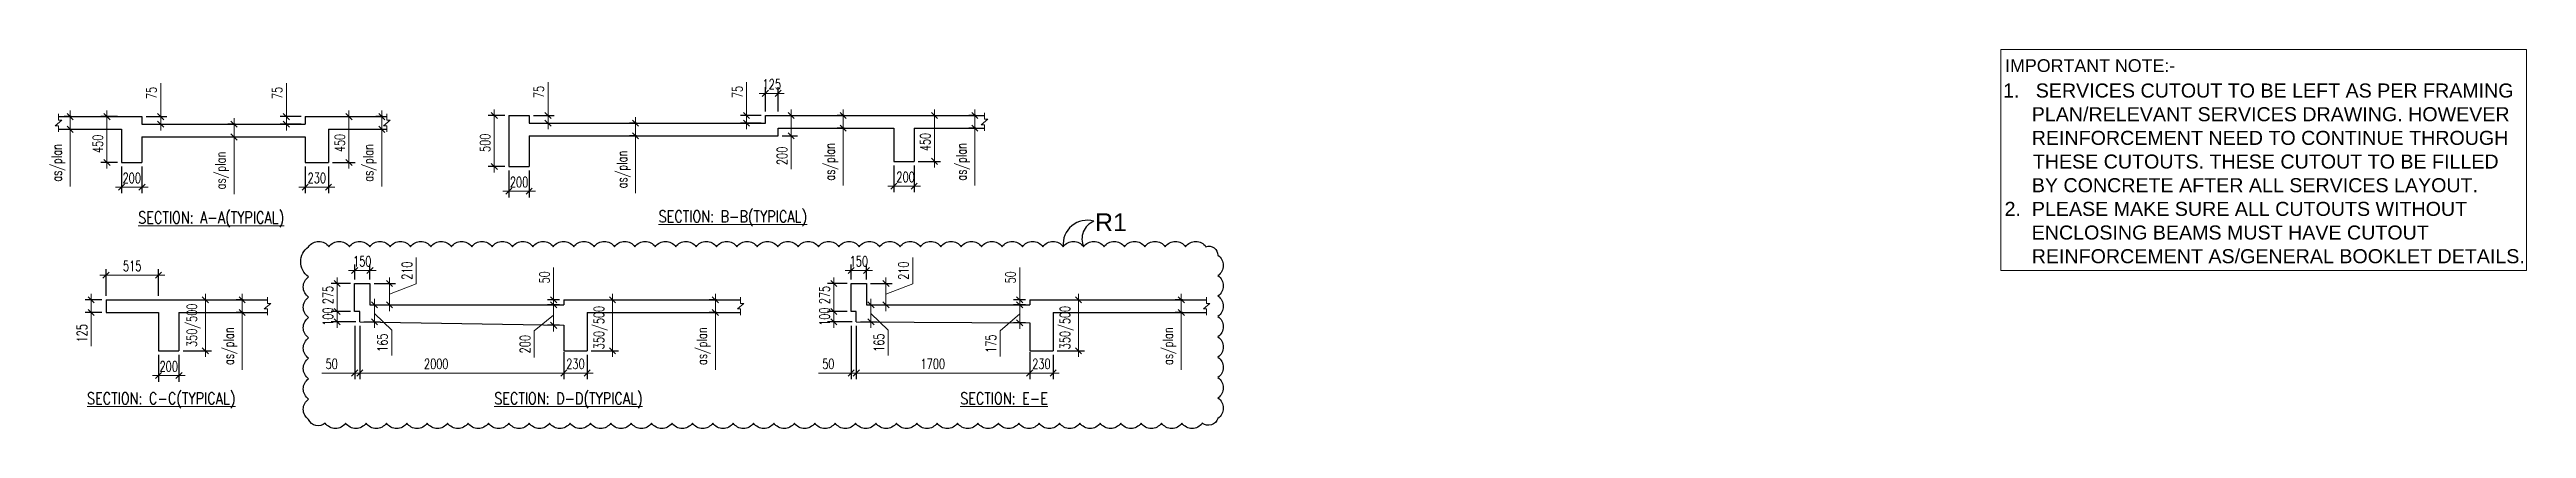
# Model space of a CAD drawing. Header units: millimetres. Extents: x 1255966 to 1543449, y 318653 to 465396.
# Drawn here: x 1397830 to 1422118, y 318653 to 322370 of the extents above; entities that cross this region are included whole.
import ezdxf

# ---------------------------------------------------------------- set-up
doc = ezdxf.new("R2010")
doc.units = ezdxf.units.MM
doc.header["$LTSCALE"] = 500
doc.header["$MEASUREMENT"] = 0
doc.header["$PDMODE"] = 34
doc.layers.get('Defpoints').update_dxf_attribs({"lineweight": 0})
for name, color, linetype, lineweight in [('BEAM ELE', 2, 'Continuous', 15), ('BEAM N0.', 6, 'Continuous', 18), ('dim-M', 1, 'Continuous', 15), ('TEXT', 7, 'Continuous', 13), ('TEXT2', 3, 'Continuous', 15)]:
    doc.layers.add(name, color=color, linetype=linetype, lineweight=lineweight)
for name, color, linetype in [('CLOUD', 95, 'Continuous'), ('sec', 31, 'Continuous'), ('WINDOW', 5, 'Continuous')]:
    doc.layers.add(name, color=color, linetype=linetype)
doc.styles.add('2MM', font='romans.shx', dxfattribs={"width": 0.7})
doc.styles.add('3mm', font='arial.ttf')
doc.styles.add('ARIAL', font='arial.ttf')
doc.styles.add('BHTESHT$0$HSCC2', font='romanc.shx')
doc.dimstyles.new('RAJESH', dxfattribs={"dimtxt": 200, "dimasz": 180, "dimexe": 100, "dimexo": 250, "dimgap": 50, "dimtad": 2, "dimdec": 0, "dimzin": 1, "dimdsep": 46, "dimtxsty": '2MM', "dimblk": 'OBLIQUE', "dimcen": 0, "dimdle": 100, "dimclrd": 1, "dimclre": 1, "dimclrt": 3, "dimadec": 0, "dimazin": 0, "dimtfac": 1, "dimtdec": 0, "dimtix": 1, "dimtmove": 2, "dimatfit": 3, "dimfxl": 1, "dimtolj": 1, "dimlwd": -1, "dimarcsym": 0})

msp = doc.modelspace()

# ---------------------------------------------------------------- texts
at = {"layer": 'CLOUD', "color": 1, "linetype": 'Continuous', "style": '3mm'}
msp.add_text('R1', height=175, dxfattribs=at).set_placement((1408081.7, 320588.8, 0))
at = {"layer": 'TEXT', "color": 3, "style": '3mm'}
for s, p in [('1.   SERVICES CUTOUT TO BE LEFT AS PER FRAMING', (1416985.5, 321899.1, 7.1)), ('PLAN/RELEVANT SERVICES DRAWING. HOWEVER', (1417267.3, 321666.9, 7.1)), ('THESE CUTOUTS. THESE CUTOUT TO BE FILLED', (1417277.6, 321202.6, 7.1)), ('REINFORCEMENT NEED TO CONTINUE THROUGH', (1417267, 321434.7, 7.1)), ('BY CONCRETE AFTER ALL SERVICES LAYOUT.', (1417268, 320970.4, 7.1)), ('2.  PLEASE MAKE SURE ALL CUTOUTS WITHOUT', (1417000.8, 320738.3, 7.1)), ('ENCLOSING BEAMS MUST HAVE CUTOUT', (1417266.9, 320506.1, 7.1)), ('REINFORCEMENT AS/GENERAL BOOKLET DETAILS.', (1417267, 320274, 7.1))]:
    msp.add_text(s, height=137.827, dxfattribs=at).set_placement(p)
at = {"layer": 'TEXT2', "style": 'BHTESHT$0$HSCC2', "width": 0.8}
for s, p in [('%%USECTION: A-A(TYPICAL)', (1398699.6, 320665.1, -2007576.1)), ('%%USECTION: B-B(TYPICAL)', (1403802.8, 320675.4, -2007576.1)), ('%%USECTION: C-C(TYPICAL)', (1398197.6, 318890.7, -2007576.1)), ('%%USECTION: D-D(TYPICAL)', (1402190, 318890.7, -2007576.1)), ('%%USECTION: E-E', (1406759.4, 318890.7, -2007576.1))]:
    msp.add_text(s, height=115, dxfattribs=at).set_placement(p)
at = {"layer": 'WINDOW', "color": 4, "lineweight": 0, "style": 'ARIAL'}
msp.add_text('IMPORTANT NOTE:-', height=124.963, dxfattribs=at).set_placement((1417006.5, 322150, 7.1))

# ---------------------------------------------------------------- blocks, each defined once
blk = doc.blocks.new('_Oblique')
at = {"color": 0, "linetype": 'ByBlock', "lineweight": -2}
blk.add_line((-0.5, -0.5), (0.5, 0.5), dxfattribs=at)
blk = doc.blocks.new('*D318')
at = {"layer": 'Defpoints', "color": 0, "ltscale": 100, "transparency": 16777216}
for p in [(1398393, 321712), (1398536, 321712), (1398536, 321262)]:
    blk.add_point(p, dxfattribs=at)
at = {"layer": 'dim-M', "color": 1, "lineweight": -2, "ltscale": 100, "transparency": 16777216}
for p, q in [((1398496, 321712), (1398333, 321712)), ((1398496, 321262), (1398333, 321262))]:
    blk.add_line(p, q, dxfattribs=at)
at = {"layer": 'dim-M', "color": 1, "ltscale": 100, "transparency": 16777216}
blk.add_line((1398393, 321202), (1398393, 321772), dxfattribs=at)
at = {"layer": 'dim-M', "color": 1, "ltscale": 100, "transparency": 16777216, "xscale": 60, "yscale": 60, "zscale": 60}
for p, rotation in [((1398393, 321712), 90), ((1398393, 321262), 270)]:
    blk.add_blockref('_Oblique', p, dxfattribs=dict(at, rotation=rotation))
at = {"layer": 'dim-M', "color": 3, "ltscale": 100, "transparency": 16777216, "insert": (1398303, 321445), "char_height": 100, "attachment_point": 5, "rotation": 90, "style": '2MM'}
blk.add_mtext('\\A1;450', dxfattribs=at)
blk = doc.blocks.new('*D319')
at = {"layer": 'Defpoints', "color": 0, "ltscale": 100, "transparency": 16777216}
for p in [(1398536, 321262), (1398736, 321262), (1398536, 321020)]:
    blk.add_point(p, dxfattribs=at)
at = {"layer": 'dim-M', "color": 1, "lineweight": -2, "ltscale": 100, "transparency": 16777216}
for p, q in [((1398536, 321222), (1398536, 320960)), ((1398736, 321222), (1398736, 320960))]:
    blk.add_line(p, q, dxfattribs=at)
at = {"layer": 'dim-M', "color": 1, "ltscale": 100, "transparency": 16777216}
blk.add_line((1398796, 321020), (1398476, 321020), dxfattribs=at)
at = {"layer": 'dim-M', "color": 1, "ltscale": 100, "transparency": 16777216, "xscale": 60, "yscale": 60, "zscale": 60, "rotation": 180}
blk.add_blockref('_Oblique', (1398536, 321020), dxfattribs=at)
at = {"layer": 'dim-M', "color": 1, "ltscale": 100, "transparency": 16777216, "xscale": 60, "yscale": 60, "zscale": 60}
blk.add_blockref('_Oblique', (1398736, 321020), dxfattribs=at)
at = {"layer": 'dim-M', "color": 3, "ltscale": 100, "transparency": 16777216, "insert": (1398636, 321110), "char_height": 100, "attachment_point": 5, "style": '2MM'}
blk.add_mtext('\\A1;200', dxfattribs=at)
blk = doc.blocks.new('*D320')
at = {"layer": 'Defpoints', "color": 0, "ltscale": 100, "transparency": 16777216}
for p in [(1400566, 321712), (1400766, 321712), (1400566, 321262)]:
    blk.add_point(p, dxfattribs=at)
at = {"layer": 'dim-M', "color": 1, "lineweight": -2, "ltscale": 100, "transparency": 16777216}
for p, q in [((1400606, 321712), (1400826, 321712)), ((1400606, 321262), (1400826, 321262))]:
    blk.add_line(p, q, dxfattribs=at)
at = {"layer": 'dim-M', "color": 1, "ltscale": 100, "transparency": 16777216}
blk.add_line((1400766, 321202), (1400766, 321772), dxfattribs=at)
at = {"layer": 'dim-M', "color": 1, "ltscale": 100, "transparency": 16777216, "xscale": 60, "yscale": 60, "zscale": 60}
for p, rotation in [((1400766, 321712), 90), ((1400766, 321262), 270)]:
    blk.add_blockref('_Oblique', p, dxfattribs=dict(at, rotation=rotation))
at = {"layer": 'dim-M', "color": 3, "ltscale": 100, "transparency": 16777216, "insert": (1400676, 321453), "char_height": 100, "attachment_point": 5, "rotation": 90, "style": '2MM'}
blk.add_mtext('\\A1;450', dxfattribs=at)
blk = doc.blocks.new('*D321')
at = {"layer": 'Defpoints', "color": 0, "ltscale": 100, "transparency": 16777216}
for p in [(1400336, 321262), (1400566, 321262), (1400566, 321020)]:
    blk.add_point(p, dxfattribs=at)
at = {"layer": 'dim-M', "color": 1, "lineweight": -2, "ltscale": 100, "transparency": 16777216}
for p, q in [((1400336, 321222), (1400336, 320960)), ((1400566, 321222), (1400566, 320960))]:
    blk.add_line(p, q, dxfattribs=at)
at = {"layer": 'dim-M', "color": 1, "ltscale": 100, "transparency": 16777216}
blk.add_line((1400276, 321020), (1400626, 321020), dxfattribs=at)
at = {"layer": 'dim-M', "color": 1, "ltscale": 100, "transparency": 16777216, "xscale": 60, "yscale": 60, "zscale": 60, "rotation": 180}
blk.add_blockref('_Oblique', (1400336, 321020), dxfattribs=at)
at = {"layer": 'dim-M', "color": 1, "ltscale": 100, "transparency": 16777216, "xscale": 60, "yscale": 60, "zscale": 60}
blk.add_blockref('_Oblique', (1400566, 321020), dxfattribs=at)
at = {"layer": 'dim-M', "color": 3, "ltscale": 100, "transparency": 16777216, "insert": (1400451, 321110), "char_height": 100, "attachment_point": 5, "style": '2MM'}
blk.add_mtext('\\A1;230', dxfattribs=at)
blk = doc.blocks.new('*D322')
at = {"layer": 'Defpoints', "color": 0, "ltscale": 100, "transparency": 16777216}
for p in [(1399689, 321637), (1399639, 321512), (1399689, 321512)]:
    blk.add_point(p, dxfattribs=at)
at = {"layer": 'dim-M', "color": 1, "lineweight": -2, "ltscale": 100, "transparency": 16777216}
for p, q in [((1399649, 321637), (1399579, 321637)), ((1399649, 321512), (1399579, 321512))]:
    blk.add_line(p, q, dxfattribs=at)
at = {"layer": 'dim-M', "color": 1, "ltscale": 100, "transparency": 16777216}
for p, q in [((1399639, 321697), (1399639, 321452)), ((1399639, 320950), (1399639, 321512))]:
    blk.add_line(p, q, dxfattribs=at)
at = {"layer": 'dim-M', "color": 1, "ltscale": 100, "transparency": 16777216, "xscale": 60, "yscale": 60, "zscale": 60}
for p, rotation in [((1399639, 321637), 90), ((1399639, 321512), 270)]:
    blk.add_blockref('_Oblique', p, dxfattribs=dict(at, rotation=rotation))
at = {"layer": 'dim-M', "color": 3, "ltscale": 100, "transparency": 16777216, "insert": (1399522, 321183), "char_height": 100, "attachment_point": 5, "rotation": 90, "style": '2MM'}
blk.add_mtext('\\A1;as/plan', dxfattribs=at)
blk = doc.blocks.new('*D323')
at = {"layer": 'Defpoints', "color": 0, "ltscale": 100, "transparency": 16777216}
for p in [(1398032, 321587), (1398083, 321712), (1398083, 321587)]:
    blk.add_point(p, dxfattribs=at)
at = {"layer": 'dim-M', "color": 1, "lineweight": -2, "ltscale": 100, "transparency": 16777216}
for p, q in [((1398043, 321712), (1397972, 321712)), ((1398043, 321587), (1397972, 321587))]:
    blk.add_line(p, q, dxfattribs=at)
at = {"layer": 'dim-M', "color": 1, "ltscale": 100, "transparency": 16777216}
for p, q in [((1398032, 321772), (1398032, 321527)), ((1398032, 321025), (1398032, 321587))]:
    blk.add_line(p, q, dxfattribs=at)
at = {"layer": 'dim-M', "color": 1, "ltscale": 100, "transparency": 16777216, "xscale": 60, "yscale": 60, "zscale": 60}
for p, rotation in [((1398032, 321712), 90), ((1398032, 321587), 270)]:
    blk.add_blockref('_Oblique', p, dxfattribs=dict(at, rotation=rotation))
at = {"layer": 'dim-M', "color": 3, "ltscale": 100, "transparency": 16777216, "insert": (1397916, 321258), "char_height": 100, "attachment_point": 5, "rotation": 90, "style": '2MM'}
blk.add_mtext('\\A1;as/plan', dxfattribs=at)
blk = doc.blocks.new('*D324')
at = {"layer": 'Defpoints', "color": 0, "ltscale": 100, "transparency": 16777216}
for p in [(1401088, 321587), (1401138, 321712), (1401138, 321587)]:
    blk.add_point(p, dxfattribs=at)
at = {"layer": 'dim-M', "color": 1, "lineweight": -2, "ltscale": 100, "transparency": 16777216}
for p, q in [((1401098, 321712), (1401028, 321712)), ((1401098, 321587), (1401028, 321587))]:
    blk.add_line(p, q, dxfattribs=at)
at = {"layer": 'dim-M', "color": 1, "ltscale": 100, "transparency": 16777216}
for p, q in [((1401088, 321772), (1401088, 321527)), ((1401088, 321025), (1401088, 321587))]:
    blk.add_line(p, q, dxfattribs=at)
at = {"layer": 'dim-M', "color": 1, "ltscale": 100, "transparency": 16777216, "xscale": 60, "yscale": 60, "zscale": 60}
for p, rotation in [((1401088, 321712), 90), ((1401088, 321587), 270)]:
    blk.add_blockref('_Oblique', p, dxfattribs=dict(at, rotation=rotation))
at = {"layer": 'dim-M', "color": 3, "ltscale": 100, "transparency": 16777216, "insert": (1400971, 321258), "char_height": 100, "attachment_point": 5, "rotation": 90, "style": '2MM'}
blk.add_mtext('\\A1;as/plan', dxfattribs=at)
blk = doc.blocks.new('*D327')
at = {"layer": 'Defpoints', "color": 0, "ltscale": 100, "transparency": 16777216}
for p in [(1402191, 321723), (1402334, 321723), (1402334, 321223)]:
    blk.add_point(p, dxfattribs=at)
at = {"layer": 'dim-M', "color": 1, "lineweight": -2, "ltscale": 100, "transparency": 16777216}
for p, q in [((1402294, 321723), (1402131, 321723)), ((1402294, 321223), (1402131, 321223))]:
    blk.add_line(p, q, dxfattribs=at)
at = {"layer": 'dim-M', "color": 1, "ltscale": 100, "transparency": 16777216}
blk.add_line((1402191, 321163), (1402191, 321783), dxfattribs=at)
at = {"layer": 'dim-M', "color": 1, "ltscale": 100, "transparency": 16777216, "xscale": 60, "yscale": 60, "zscale": 60}
for p, rotation in [((1402191, 321723), 90), ((1402191, 321223), 270)]:
    blk.add_blockref('_Oblique', p, dxfattribs=dict(at, rotation=rotation))
at = {"layer": 'dim-M', "color": 3, "ltscale": 100, "transparency": 16777216, "insert": (1402101, 321455), "char_height": 100, "attachment_point": 5, "rotation": 90, "style": '2MM'}
blk.add_mtext('\\A1;500', dxfattribs=at)
blk = doc.blocks.new('*D325')
at = {"layer": 'Defpoints', "color": 0, "ltscale": 100, "transparency": 16777216}
for p in [(1402334, 321223), (1402534, 321223), (1402334, 320980)]:
    blk.add_point(p, dxfattribs=at)
at = {"layer": 'dim-M', "color": 1, "lineweight": -2, "ltscale": 100, "transparency": 16777216}
for p, q in [((1402334, 321183), (1402334, 320920)), ((1402534, 321183), (1402534, 320920))]:
    blk.add_line(p, q, dxfattribs=at)
at = {"layer": 'dim-M', "color": 1, "ltscale": 100, "transparency": 16777216}
blk.add_line((1402594, 320980), (1402274, 320980), dxfattribs=at)
at = {"layer": 'dim-M', "color": 1, "ltscale": 100, "transparency": 16777216, "xscale": 60, "yscale": 60, "zscale": 60, "rotation": 180}
blk.add_blockref('_Oblique', (1402334, 320980), dxfattribs=at)
at = {"layer": 'dim-M', "color": 1, "ltscale": 100, "transparency": 16777216, "xscale": 60, "yscale": 60, "zscale": 60}
blk.add_blockref('_Oblique', (1402534, 320980), dxfattribs=at)
at = {"layer": 'dim-M', "color": 3, "ltscale": 100, "transparency": 16777216, "insert": (1402434, 321070), "char_height": 100, "attachment_point": 5, "style": '2MM'}
blk.add_mtext('\\A1;200', dxfattribs=at)
blk = doc.blocks.new('*D328')
at = {"layer": 'Defpoints', "color": 0, "ltscale": 100, "transparency": 16777216}
for p in [(1406309, 321723), (1406508, 321723), (1406309, 321273)]:
    blk.add_point(p, dxfattribs=at)
at = {"layer": 'dim-M', "color": 1, "lineweight": -2, "ltscale": 100, "transparency": 16777216}
for p, q in [((1406349, 321723), (1406568, 321723)), ((1406349, 321273), (1406568, 321273))]:
    blk.add_line(p, q, dxfattribs=at)
at = {"layer": 'dim-M', "color": 1, "ltscale": 100, "transparency": 16777216}
blk.add_line((1406508, 321213), (1406508, 321783), dxfattribs=at)
at = {"layer": 'dim-M', "color": 1, "ltscale": 100, "transparency": 16777216, "xscale": 60, "yscale": 60, "zscale": 60}
for p, rotation in [((1406508, 321723), 90), ((1406508, 321273), 270)]:
    blk.add_blockref('_Oblique', p, dxfattribs=dict(at, rotation=rotation))
at = {"layer": 'dim-M', "color": 3, "ltscale": 100, "transparency": 16777216, "insert": (1406418, 321463), "char_height": 100, "attachment_point": 5, "rotation": 90, "style": '2MM'}
blk.add_mtext('\\A1;450', dxfattribs=at)
blk = doc.blocks.new('*D329')
at = {"layer": 'Defpoints', "color": 0, "ltscale": 100, "transparency": 16777216}
for p in [(1406109, 321273), (1406309, 321273), (1406309, 321030)]:
    blk.add_point(p, dxfattribs=at)
at = {"layer": 'dim-M', "color": 1, "lineweight": -2, "ltscale": 100, "transparency": 16777216}
for p, q in [((1406109, 321233), (1406109, 320970)), ((1406309, 321233), (1406309, 320970))]:
    blk.add_line(p, q, dxfattribs=at)
at = {"layer": 'dim-M', "color": 1, "ltscale": 100, "transparency": 16777216}
blk.add_line((1406049, 321030), (1406369, 321030), dxfattribs=at)
at = {"layer": 'dim-M', "color": 1, "ltscale": 100, "transparency": 16777216, "xscale": 60, "yscale": 60, "zscale": 60, "rotation": 180}
blk.add_blockref('_Oblique', (1406109, 321030), dxfattribs=at)
at = {"layer": 'dim-M', "color": 1, "ltscale": 100, "transparency": 16777216, "xscale": 60, "yscale": 60, "zscale": 60}
blk.add_blockref('_Oblique', (1406309, 321030), dxfattribs=at)
at = {"layer": 'dim-M', "color": 3, "ltscale": 100, "transparency": 16777216, "insert": (1406224, 321120), "char_height": 100, "attachment_point": 5, "style": '2MM'}
blk.add_mtext('\\A1;200', dxfattribs=at)
blk = doc.blocks.new('*D330')
at = {"layer": 'Defpoints', "color": 0, "ltscale": 100, "transparency": 16777216}
for p in [(1403627, 321648), (1403576, 321523), (1403627, 321523)]:
    blk.add_point(p, dxfattribs=at)
at = {"layer": 'dim-M', "color": 1, "lineweight": -2, "ltscale": 100, "transparency": 16777216}
for p, q in [((1403587, 321648), (1403516, 321648)), ((1403587, 321523), (1403516, 321523))]:
    blk.add_line(p, q, dxfattribs=at)
at = {"layer": 'dim-M', "color": 1, "ltscale": 100, "transparency": 16777216}
for p, q in [((1403576, 321708), (1403576, 321463)), ((1403576, 320960), (1403576, 321523))]:
    blk.add_line(p, q, dxfattribs=at)
at = {"layer": 'dim-M', "color": 1, "ltscale": 100, "transparency": 16777216, "xscale": 60, "yscale": 60, "zscale": 60}
for p, rotation in [((1403576, 321648), 90), ((1403576, 321523), 270)]:
    blk.add_blockref('_Oblique', p, dxfattribs=dict(at, rotation=rotation))
at = {"layer": 'dim-M', "color": 3, "ltscale": 100, "transparency": 16777216, "insert": (1403460, 321193), "char_height": 100, "attachment_point": 5, "rotation": 90, "style": '2MM'}
blk.add_mtext('\\A1;as/plan', dxfattribs=at)
blk = doc.blocks.new('*D326')
at = {"layer": 'Defpoints', "color": 0, "ltscale": 100, "transparency": 16777216}
for p in [(1406903, 321598), (1406954, 321723), (1406954, 321598)]:
    blk.add_point(p, dxfattribs=at)
at = {"layer": 'dim-M', "color": 1, "lineweight": -2, "ltscale": 100, "transparency": 16777216}
for p, q in [((1406914, 321723), (1406843, 321723)), ((1406914, 321598), (1406843, 321598))]:
    blk.add_line(p, q, dxfattribs=at)
at = {"layer": 'dim-M', "color": 1, "ltscale": 100, "transparency": 16777216}
for p, q in [((1406903, 321783), (1406903, 321538)), ((1406903, 321035), (1406903, 321598))]:
    blk.add_line(p, q, dxfattribs=at)
at = {"layer": 'dim-M', "color": 1, "ltscale": 100, "transparency": 16777216, "xscale": 60, "yscale": 60, "zscale": 60}
for p, rotation in [((1406903, 321723), 90), ((1406903, 321598), 270)]:
    blk.add_blockref('_Oblique', p, dxfattribs=dict(at, rotation=rotation))
at = {"layer": 'dim-M', "color": 3, "ltscale": 100, "transparency": 16777216, "insert": (1406787, 321268), "char_height": 100, "attachment_point": 5, "rotation": 90, "style": '2MM'}
blk.add_mtext('\\A1;as/plan', dxfattribs=at)
blk = doc.blocks.new('*D331')
at = {"layer": 'Defpoints', "color": 0, "ltscale": 100, "transparency": 16777216}
for p in [(1404974, 321940), (1404849, 321723), (1404974, 321723)]:
    blk.add_point(p, dxfattribs=at)
at = {"layer": 'dim-M', "color": 1, "ltscale": 100, "transparency": 16777216}
for p, q in [((1404849, 321940), (1404789, 321940)), ((1404849, 321940), (1404974, 321940)), ((1404974, 321940), (1405034, 321940))]:
    blk.add_line(p, q, dxfattribs=at)
at = {"layer": 'dim-M', "color": 1, "lineweight": -2, "ltscale": 100, "transparency": 16777216}
for p, q in [((1404849, 321763), (1404849, 322000)), ((1404974, 321763), (1404974, 322000))]:
    blk.add_line(p, q, dxfattribs=at)
at = {"layer": 'dim-M', "color": 1, "ltscale": 100, "transparency": 16777216, "xscale": 60, "yscale": 60, "zscale": 60}
blk.add_blockref('_Oblique', (1404849, 321940), dxfattribs=at)
at = {"layer": 'dim-M', "color": 1, "ltscale": 100, "transparency": 16777216, "xscale": 60, "yscale": 60, "zscale": 60, "rotation": 180}
blk.add_blockref('_Oblique', (1404974, 321940), dxfattribs=at)
at = {"layer": 'dim-M', "color": 3, "ltscale": 100, "transparency": 16777216, "insert": (1404912, 322030), "char_height": 100, "attachment_point": 5, "style": '2MM'}
blk.add_mtext('\\A1;125', dxfattribs=at)
blk = doc.blocks.new('*D332')
at = {"layer": 'Defpoints', "color": 0, "ltscale": 100, "transparency": 16777216}
for p in [(1405612, 321598), (1405663, 321723), (1405663, 321598)]:
    blk.add_point(p, dxfattribs=at)
at = {"layer": 'dim-M', "color": 1, "lineweight": -2, "ltscale": 100, "transparency": 16777216}
for p, q in [((1405623, 321723), (1405552, 321723)), ((1405623, 321598), (1405552, 321598))]:
    blk.add_line(p, q, dxfattribs=at)
at = {"layer": 'dim-M', "color": 1, "ltscale": 100, "transparency": 16777216}
for p, q in [((1405612, 321783), (1405612, 321538)), ((1405612, 321035), (1405612, 321598))]:
    blk.add_line(p, q, dxfattribs=at)
at = {"layer": 'dim-M', "color": 1, "ltscale": 100, "transparency": 16777216, "xscale": 60, "yscale": 60, "zscale": 60}
for p, rotation in [((1405612, 321723), 90), ((1405612, 321598), 270)]:
    blk.add_blockref('_Oblique', p, dxfattribs=dict(at, rotation=rotation))
at = {"layer": 'dim-M', "color": 3, "ltscale": 100, "transparency": 16777216, "insert": (1405496, 321268), "char_height": 100, "attachment_point": 5, "rotation": 90, "style": '2MM'}
blk.add_mtext('\\A1;as/plan', dxfattribs=at)
blk = doc.blocks.new('*D334')
at = {"layer": 'Defpoints', "color": 0, "ltscale": 100, "transparency": 16777216}
for p in [(1399099, 319915), (1399358, 319915), (1399099, 319415)]:
    blk.add_point(p, dxfattribs=at)
at = {"layer": 'dim-M', "color": 1, "lineweight": -2, "ltscale": 100, "transparency": 16777216}
for p, q in [((1399139, 319915), (1399418, 319915)), ((1399139, 319415), (1399418, 319415))]:
    blk.add_line(p, q, dxfattribs=at)
at = {"layer": 'dim-M', "color": 1, "ltscale": 100, "transparency": 16777216}
blk.add_line((1399358, 319355), (1399358, 319975), dxfattribs=at)
at = {"layer": 'dim-M', "color": 1, "ltscale": 100, "transparency": 16777216, "xscale": 60, "yscale": 60, "zscale": 60}
for p, rotation in [((1399358, 319915), 90), ((1399358, 319415), 270)]:
    blk.add_blockref('_Oblique', p, dxfattribs=dict(at, rotation=rotation))
at = {"layer": 'dim-M', "color": 3, "ltscale": 100, "transparency": 16777216, "insert": (1399242, 319665), "char_height": 100, "attachment_point": 5, "rotation": 90, "style": '2MM'}
blk.add_mtext('\\A1;350/500', dxfattribs=at)
blk = doc.blocks.new('*D335')
at = {"layer": 'Defpoints', "color": 0, "ltscale": 100, "transparency": 16777216}
for p in [(1398899, 319415), (1399099, 319415), (1399099, 319172)]:
    blk.add_point(p, dxfattribs=at)
at = {"layer": 'dim-M', "color": 1, "ltscale": 100, "transparency": 16777216}
blk.add_line((1398839, 319172), (1399159, 319172), dxfattribs=at)
at = {"layer": 'dim-M', "color": 1, "lineweight": -2, "ltscale": 100, "transparency": 16777216}
for p, q in [((1398899, 319375), (1398899, 319112)), ((1399099, 319375), (1399099, 319112))]:
    blk.add_line(p, q, dxfattribs=at)
at = {"layer": 'dim-M', "color": 1, "ltscale": 100, "transparency": 16777216, "xscale": 60, "yscale": 60, "zscale": 60, "rotation": 180}
blk.add_blockref('_Oblique', (1398899, 319172), dxfattribs=at)
at = {"layer": 'dim-M', "color": 1, "ltscale": 100, "transparency": 16777216, "xscale": 60, "yscale": 60, "zscale": 60}
blk.add_blockref('_Oblique', (1399099, 319172), dxfattribs=at)
at = {"layer": 'dim-M', "color": 3, "ltscale": 100, "transparency": 16777216, "insert": (1398999, 319262), "char_height": 100, "attachment_point": 5, "style": '2MM'}
blk.add_mtext('\\A1;200', dxfattribs=at)
blk = doc.blocks.new('*D333')
at = {"layer": 'Defpoints', "color": 0, "ltscale": 100, "transparency": 16777216}
for p in [(1399770, 319915), (1399719, 319790), (1399770, 319790)]:
    blk.add_point(p, dxfattribs=at)
at = {"layer": 'dim-M', "color": 1, "lineweight": -2, "ltscale": 100, "transparency": 16777216}
for p, q in [((1399730, 319915), (1399659, 319915)), ((1399730, 319790), (1399659, 319790))]:
    blk.add_line(p, q, dxfattribs=at)
at = {"layer": 'dim-M', "color": 1, "ltscale": 100, "transparency": 16777216}
for p, q in [((1399719, 319975), (1399719, 319730)), ((1399719, 319227), (1399719, 319790))]:
    blk.add_line(p, q, dxfattribs=at)
at = {"layer": 'dim-M', "color": 1, "ltscale": 100, "transparency": 16777216, "xscale": 60, "yscale": 60, "zscale": 60}
for p, rotation in [((1399719, 319915), 90), ((1399719, 319790), 270)]:
    blk.add_blockref('_Oblique', p, dxfattribs=dict(at, rotation=rotation))
at = {"layer": 'dim-M', "color": 3, "ltscale": 100, "transparency": 16777216, "insert": (1399603, 319460), "char_height": 100, "attachment_point": 5, "rotation": 90, "style": '2MM'}
blk.add_mtext('\\A1;as/plan', dxfattribs=at)
blk = doc.blocks.new('*D336')
at = {"layer": 'Defpoints', "color": 0, "ltscale": 100, "transparency": 16777216}
for p in [(1398384, 320157), (1398384, 319915), (1398899, 319915)]:
    blk.add_point(p, dxfattribs=at)
at = {"layer": 'dim-M', "color": 1, "ltscale": 100, "transparency": 16777216}
blk.add_line((1398959, 320157), (1398324, 320157), dxfattribs=at)
at = {"layer": 'dim-M', "color": 1, "lineweight": -2, "ltscale": 100, "transparency": 16777216}
for p, q in [((1398384, 319955), (1398384, 320217)), ((1398899, 319955), (1398899, 320217))]:
    blk.add_line(p, q, dxfattribs=at)
at = {"layer": 'dim-M', "color": 1, "ltscale": 100, "transparency": 16777216, "xscale": 60, "yscale": 60, "zscale": 60, "rotation": 180}
blk.add_blockref('_Oblique', (1398384, 320157), dxfattribs=at)
at = {"layer": 'dim-M', "color": 1, "ltscale": 100, "transparency": 16777216, "xscale": 60, "yscale": 60, "zscale": 60}
blk.add_blockref('_Oblique', (1398899, 320157), dxfattribs=at)
at = {"layer": 'dim-M', "color": 3, "ltscale": 100, "transparency": 16777216, "insert": (1398641, 320247), "char_height": 100, "attachment_point": 5, "style": '2MM'}
blk.add_mtext('\\A1;515', dxfattribs=at)
blk = doc.blocks.new('*D337')
at = {"layer": 'Defpoints', "color": 0, "ltscale": 100, "transparency": 16777216}
for p in [(1398384, 319915), (1398238, 319790), (1398384, 319790)]:
    blk.add_point(p, dxfattribs=at)
at = {"layer": 'dim-M', "color": 1, "lineweight": -2, "ltscale": 100, "transparency": 16777216}
for p, q in [((1398344, 319915), (1398178, 319915)), ((1398344, 319790), (1398178, 319790))]:
    blk.add_line(p, q, dxfattribs=at)
at = {"layer": 'dim-M', "color": 1, "ltscale": 100, "transparency": 16777216}
for p, q in [((1398238, 319975), (1398238, 319730)), ((1398238, 319462), (1398238, 319790))]:
    blk.add_line(p, q, dxfattribs=at)
at = {"layer": 'dim-M', "color": 1, "ltscale": 100, "transparency": 16777216, "xscale": 60, "yscale": 60, "zscale": 60}
for p, rotation in [((1398238, 319915), 90), ((1398238, 319790), 270)]:
    blk.add_blockref('_Oblique', p, dxfattribs=dict(at, rotation=rotation))
at = {"layer": 'dim-M', "color": 3, "ltscale": 100, "transparency": 16777216, "insert": (1398148, 319587), "char_height": 100, "attachment_point": 5, "rotation": 90, "style": '2MM'}
blk.add_mtext('\\A1;125', dxfattribs=at)
blk = doc.blocks.new('*D339')
at = {"layer": 'Defpoints', "color": 0, "ltscale": 100, "transparency": 16777216}
for p in [(1403102, 319915), (1403350, 319915), (1403102, 319415)]:
    blk.add_point(p, dxfattribs=at)
at = {"layer": 'dim-M', "color": 1, "lineweight": -2, "ltscale": 100, "transparency": 16777216}
for p, q in [((1403142, 319915), (1403410, 319915)), ((1403142, 319415), (1403410, 319415))]:
    blk.add_line(p, q, dxfattribs=at)
at = {"layer": 'dim-M', "color": 1, "ltscale": 100, "transparency": 16777216}
blk.add_line((1403350, 319355), (1403350, 319975), dxfattribs=at)
at = {"layer": 'dim-M', "color": 1, "ltscale": 100, "transparency": 16777216, "xscale": 60, "yscale": 60, "zscale": 60}
for p, rotation in [((1403350, 319915), 90), ((1403350, 319415), 270)]:
    blk.add_blockref('_Oblique', p, dxfattribs=dict(at, rotation=rotation))
at = {"layer": 'dim-M', "color": 3, "ltscale": 100, "transparency": 16777216, "insert": (1403234, 319643), "char_height": 100, "attachment_point": 5, "rotation": 90, "style": '2MM'}
blk.add_mtext('\\A1;350/500', dxfattribs=at)
blk = doc.blocks.new('*D340')
at = {"layer": 'Defpoints', "color": 0, "ltscale": 100, "transparency": 16777216}
for p in [(1402872, 319415), (1403102, 319415), (1403102, 319197)]:
    blk.add_point(p, dxfattribs=at)
at = {"layer": 'dim-M', "color": 1, "ltscale": 100, "transparency": 16777216}
blk.add_line((1402812, 319197), (1403162, 319197), dxfattribs=at)
at = {"layer": 'dim-M', "color": 1, "lineweight": -2, "ltscale": 100, "transparency": 16777216}
for p, q in [((1402872, 319375), (1402872, 319137)), ((1403102, 319375), (1403102, 319137))]:
    blk.add_line(p, q, dxfattribs=at)
at = {"layer": 'dim-M', "color": 1, "ltscale": 100, "transparency": 16777216, "xscale": 60, "yscale": 60, "zscale": 60, "rotation": 180}
blk.add_blockref('_Oblique', (1402872, 319197), dxfattribs=at)
at = {"layer": 'dim-M', "color": 1, "ltscale": 100, "transparency": 16777216, "xscale": 60, "yscale": 60, "zscale": 60}
blk.add_blockref('_Oblique', (1403102, 319197), dxfattribs=at)
at = {"layer": 'dim-M', "color": 3, "ltscale": 100, "transparency": 16777216, "insert": (1402987, 319287), "char_height": 100, "attachment_point": 5, "style": '2MM'}
blk.add_mtext('\\A1;230', dxfattribs=at)
blk = doc.blocks.new('*D338')
at = {"layer": 'Defpoints', "color": 0, "ltscale": 100, "transparency": 16777216}
for p in [(1404410, 319915), (1404359, 319790), (1404410, 319790)]:
    blk.add_point(p, dxfattribs=at)
at = {"layer": 'dim-M', "color": 1, "lineweight": -2, "ltscale": 100, "transparency": 16777216}
for p, q in [((1404370, 319915), (1404299, 319915)), ((1404370, 319790), (1404299, 319790))]:
    blk.add_line(p, q, dxfattribs=at)
at = {"layer": 'dim-M', "color": 1, "ltscale": 100, "transparency": 16777216}
for p, q in [((1404359, 319975), (1404359, 319730)), ((1404359, 319227), (1404359, 319790))]:
    blk.add_line(p, q, dxfattribs=at)
at = {"layer": 'dim-M', "color": 1, "ltscale": 100, "transparency": 16777216, "xscale": 60, "yscale": 60, "zscale": 60}
for p, rotation in [((1404359, 319915), 90), ((1404359, 319790), 270)]:
    blk.add_blockref('_Oblique', p, dxfattribs=dict(at, rotation=rotation))
at = {"layer": 'dim-M', "color": 3, "ltscale": 100, "transparency": 16777216, "insert": (1404243, 319460), "char_height": 100, "attachment_point": 5, "rotation": 90, "style": '2MM'}
blk.add_mtext('\\A1;as/plan', dxfattribs=at)
blk = doc.blocks.new('*D341')
at = {"layer": 'Defpoints', "color": 0, "ltscale": 100, "transparency": 16777216}
for p in [(1400872, 319700), (1402872, 319440), (1400872, 319197)]:
    blk.add_point(p, dxfattribs=at)
at = {"layer": 'dim-M', "color": 1, "lineweight": -2, "ltscale": 100, "transparency": 16777216}
for p, q in [((1400872, 319660), (1400872, 319137)), ((1402872, 319400), (1402872, 319137))]:
    blk.add_line(p, q, dxfattribs=at)
at = {"layer": 'dim-M', "color": 1, "ltscale": 100, "transparency": 16777216}
blk.add_line((1402932, 319197), (1400812, 319197), dxfattribs=at)
at = {"layer": 'dim-M', "color": 1, "ltscale": 100, "transparency": 16777216, "xscale": 60, "yscale": 60, "zscale": 60, "rotation": 180}
blk.add_blockref('_Oblique', (1400872, 319197), dxfattribs=at)
at = {"layer": 'dim-M', "color": 1, "ltscale": 100, "transparency": 16777216, "xscale": 60, "yscale": 60, "zscale": 60}
blk.add_blockref('_Oblique', (1402872, 319197), dxfattribs=at)
at = {"layer": 'dim-M', "color": 3, "ltscale": 100, "transparency": 16777216, "insert": (1401622, 319287), "char_height": 100, "attachment_point": 5, "style": '2MM'}
blk.add_mtext('\\A1;2000', dxfattribs=at)
blk = doc.blocks.new('*D342')
at = {"layer": 'Defpoints', "color": 0, "ltscale": 100, "transparency": 16777216}
for p in [(1400872, 319700), (1400972, 319865), (1401016, 319700)]:
    blk.add_point(p, dxfattribs=at)
at = {"layer": 'dim-M', "color": 1, "ltscale": 100, "transparency": 16777216}
for p, q in [((1401016, 319925), (1401016, 319640)), ((1401016, 319782), (1401185, 319619)), ((1401185, 319619), (1401185, 319369))]:
    blk.add_line(p, q, dxfattribs=at)
at = {"layer": 'dim-M', "color": 1, "lineweight": -2, "ltscale": 100, "transparency": 16777216}
for p, q in [((1400912, 319700), (1401076, 319700)), ((1401012, 319865), (1401076, 319865))]:
    blk.add_line(p, q, dxfattribs=at)
at = {"layer": 'dim-M', "color": 1, "ltscale": 100, "transparency": 16777216, "xscale": 60, "yscale": 60, "zscale": 60}
for p, rotation in [((1401016, 319865), 90), ((1401016, 319700), 270)]:
    blk.add_blockref('_Oblique', p, dxfattribs=dict(at, rotation=rotation))
at = {"layer": 'dim-M', "color": 3, "ltscale": 100, "transparency": 16777216, "insert": (1401095, 319494), "char_height": 100, "attachment_point": 5, "rotation": 90, "style": '2MM'}
blk.add_mtext('\\A1;165', dxfattribs=at)
blk = doc.blocks.new('*D343')
at = {"layer": 'Defpoints', "color": 0, "ltscale": 100, "transparency": 16777216}
for p in [(1402872, 319915), (1402773, 319865), (1402872, 319865)]:
    blk.add_point(p, dxfattribs=at)
at = {"layer": 'dim-M', "color": 1, "ltscale": 100, "transparency": 16777216}
for p, q in [((1402773, 320231), (1402773, 319915)), ((1402773, 319915), (1402773, 319975)), ((1402773, 319915), (1402773, 319865)), ((1402773, 319915), (1402773, 319865)), ((1402773, 319865), (1402773, 319805))]:
    blk.add_line(p, q, dxfattribs=at)
at = {"layer": 'dim-M', "color": 1, "lineweight": -2, "ltscale": 100, "transparency": 16777216}
for p, q in [((1402832, 319915), (1402713, 319915)), ((1402832, 319865), (1402713, 319865))]:
    blk.add_line(p, q, dxfattribs=at)
at = {"layer": 'dim-M', "color": 1, "ltscale": 100, "transparency": 16777216, "xscale": 60, "yscale": 60, "zscale": 60}
for p, rotation in [((1402773, 319915), 270), ((1402773, 319865), 90)]:
    blk.add_blockref('_Oblique', p, dxfattribs=dict(at, rotation=rotation))
at = {"layer": 'dim-M', "color": 3, "ltscale": 100, "transparency": 16777216, "insert": (1402683, 320135), "char_height": 100, "attachment_point": 5, "rotation": 90, "style": '2MM'}
blk.add_mtext('\\A1;50', dxfattribs=at)
blk = doc.blocks.new('*D344')
at = {"layer": 'Defpoints', "color": 0, "ltscale": 100, "transparency": 16777216}
for p in [(1404665, 321648), (1404849, 321723), (1404849, 321648)]:
    blk.add_point(p, dxfattribs=at)
at = {"layer": 'dim-M', "color": 1, "ltscale": 100, "transparency": 16777216}
for p, q in [((1404665, 322050), (1404665, 321723)), ((1404665, 321723), (1404665, 321783)), ((1404665, 321723), (1404665, 321648)), ((1404665, 321723), (1404665, 321648)), ((1404665, 321648), (1404665, 321588))]:
    blk.add_line(p, q, dxfattribs=at)
at = {"layer": 'dim-M', "color": 1, "lineweight": -2, "ltscale": 100, "transparency": 16777216}
for p, q in [((1404809, 321723), (1404605, 321723)), ((1404809, 321648), (1404605, 321648))]:
    blk.add_line(p, q, dxfattribs=at)
at = {"layer": 'dim-M', "color": 1, "ltscale": 100, "transparency": 16777216, "xscale": 60, "yscale": 60, "zscale": 60}
for p, rotation in [((1404665, 321723), 270), ((1404665, 321648), 90)]:
    blk.add_blockref('_Oblique', p, dxfattribs=dict(at, rotation=rotation))
at = {"layer": 'dim-M', "color": 3, "ltscale": 100, "transparency": 16777216, "insert": (1404575, 321953), "char_height": 100, "attachment_point": 5, "rotation": 90, "style": '2MM'}
blk.add_mtext('\\A1;75', dxfattribs=at)
blk = doc.blocks.new('*D345')
at = {"layer": 'Defpoints', "color": 0, "ltscale": 100, "transparency": 16777216}
for p in [(1402534, 321723), (1402534, 321648), (1402718, 321648)]:
    blk.add_point(p, dxfattribs=at)
at = {"layer": 'dim-M', "color": 1, "ltscale": 100, "transparency": 16777216}
for p, q in [((1402718, 322050), (1402718, 321723)), ((1402718, 321723), (1402718, 321783)), ((1402718, 321723), (1402718, 321648)), ((1402718, 321723), (1402718, 321648)), ((1402718, 321648), (1402718, 321588))]:
    blk.add_line(p, q, dxfattribs=at)
at = {"layer": 'dim-M', "color": 1, "lineweight": -2, "ltscale": 100, "transparency": 16777216}
for p, q in [((1402574, 321723), (1402778, 321723)), ((1402574, 321648), (1402778, 321648))]:
    blk.add_line(p, q, dxfattribs=at)
at = {"layer": 'dim-M', "color": 1, "ltscale": 100, "transparency": 16777216, "xscale": 60, "yscale": 60, "zscale": 60}
for p, rotation in [((1402718, 321723), 270), ((1402718, 321648), 90)]:
    blk.add_blockref('_Oblique', p, dxfattribs=dict(at, rotation=rotation))
at = {"layer": 'dim-M', "color": 3, "ltscale": 100, "transparency": 16777216, "insert": (1402628, 321953), "char_height": 100, "attachment_point": 5, "rotation": 90, "style": '2MM'}
blk.add_mtext('\\A1;75', dxfattribs=at)
blk = doc.blocks.new('*D346')
at = {"layer": 'Defpoints', "color": 0, "ltscale": 100, "transparency": 16777216}
for p in [(1400152, 321637), (1400336, 321712), (1400336, 321637)]:
    blk.add_point(p, dxfattribs=at)
at = {"layer": 'dim-M', "color": 1, "ltscale": 100, "transparency": 16777216}
for p, q in [((1400152, 322040), (1400152, 321712)), ((1400152, 321712), (1400152, 321772)), ((1400152, 321712), (1400152, 321637)), ((1400152, 321712), (1400152, 321637)), ((1400152, 321637), (1400152, 321577))]:
    blk.add_line(p, q, dxfattribs=at)
at = {"layer": 'dim-M', "color": 1, "lineweight": -2, "ltscale": 100, "transparency": 16777216}
for p, q in [((1400296, 321712), (1400092, 321712)), ((1400296, 321637), (1400092, 321637))]:
    blk.add_line(p, q, dxfattribs=at)
at = {"layer": 'dim-M', "color": 1, "ltscale": 100, "transparency": 16777216, "xscale": 60, "yscale": 60, "zscale": 60}
for p, rotation in [((1400152, 321712), 270), ((1400152, 321637), 90)]:
    blk.add_blockref('_Oblique', p, dxfattribs=dict(at, rotation=rotation))
at = {"layer": 'dim-M', "color": 3, "ltscale": 100, "transparency": 16777216, "insert": (1400062, 321943), "char_height": 100, "attachment_point": 5, "rotation": 90, "style": '2MM'}
blk.add_mtext('\\A1;75', dxfattribs=at)
blk = doc.blocks.new('*D347')
at = {"layer": 'Defpoints', "color": 0, "ltscale": 100, "transparency": 16777216}
for p in [(1398736, 321712), (1398736, 321637), (1398920, 321637)]:
    blk.add_point(p, dxfattribs=at)
at = {"layer": 'dim-M', "color": 1, "ltscale": 100, "transparency": 16777216}
for p, q in [((1398920, 322040), (1398920, 321712)), ((1398920, 321712), (1398920, 321772)), ((1398920, 321712), (1398920, 321637)), ((1398920, 321712), (1398920, 321637)), ((1398920, 321637), (1398920, 321577))]:
    blk.add_line(p, q, dxfattribs=at)
at = {"layer": 'dim-M', "color": 1, "lineweight": -2, "ltscale": 100, "transparency": 16777216}
for p, q in [((1398776, 321712), (1398980, 321712)), ((1398776, 321637), (1398980, 321637))]:
    blk.add_line(p, q, dxfattribs=at)
at = {"layer": 'dim-M', "color": 1, "ltscale": 100, "transparency": 16777216, "xscale": 60, "yscale": 60, "zscale": 60}
for p, rotation in [((1398920, 321712), 270), ((1398920, 321637), 90)]:
    blk.add_blockref('_Oblique', p, dxfattribs=dict(at, rotation=rotation))
at = {"layer": 'dim-M', "color": 3, "ltscale": 100, "transparency": 16777216, "insert": (1398830, 321943), "char_height": 100, "attachment_point": 5, "rotation": 90, "style": '2MM'}
blk.add_mtext('\\A1;75', dxfattribs=at)
blk = doc.blocks.new('*D348')
at = {"layer": 'Defpoints', "color": 0, "ltscale": 100, "transparency": 16777216}
for p in [(1400822, 320203), (1400822, 320075), (1400972, 320075)]:
    blk.add_point(p, dxfattribs=at)
at = {"layer": 'dim-M', "color": 1, "ltscale": 100, "transparency": 16777216}
for p, q in [((1400822, 320203), (1400762, 320203)), ((1400972, 320203), (1400822, 320203)), ((1400972, 320203), (1401032, 320203))]:
    blk.add_line(p, q, dxfattribs=at)
at = {"layer": 'dim-M', "color": 1, "lineweight": -2, "ltscale": 100, "transparency": 16777216}
for p, q in [((1400822, 320115), (1400822, 320263)), ((1400972, 320115), (1400972, 320263))]:
    blk.add_line(p, q, dxfattribs=at)
at = {"layer": 'dim-M', "color": 1, "ltscale": 100, "transparency": 16777216, "xscale": 60, "yscale": 60, "zscale": 60}
blk.add_blockref('_Oblique', (1400822, 320203), dxfattribs=at)
at = {"layer": 'dim-M', "color": 1, "ltscale": 100, "transparency": 16777216, "xscale": 60, "yscale": 60, "zscale": 60, "rotation": 180}
blk.add_blockref('_Oblique', (1400972, 320203), dxfattribs=at)
at = {"layer": 'dim-M', "color": 3, "ltscale": 100, "transparency": 16777216, "insert": (1400897, 320293), "char_height": 100, "attachment_point": 5, "style": '2MM'}
blk.add_mtext('\\A1;150', dxfattribs=at)
blk = doc.blocks.new('*D349')
at = {"layer": 'Defpoints', "color": 0, "ltscale": 100, "transparency": 16777216}
for p in [(1400972, 320075), (1400972, 319865), (1401163, 319865)]:
    blk.add_point(p, dxfattribs=at)
at = {"layer": 'dim-M', "color": 1, "ltscale": 100, "transparency": 16777216}
for p, q in [((1401163, 320135), (1401163, 319805)), ((1401425, 320071), (1401425, 320331)), ((1401163, 319970), (1401425, 320071))]:
    blk.add_line(p, q, dxfattribs=at)
at = {"layer": 'dim-M', "color": 1, "lineweight": -2, "ltscale": 100, "transparency": 16777216}
for p, q in [((1401012, 320075), (1401223, 320075)), ((1401012, 319865), (1401223, 319865))]:
    blk.add_line(p, q, dxfattribs=at)
at = {"layer": 'dim-M', "color": 1, "ltscale": 100, "transparency": 16777216, "xscale": 60, "yscale": 60, "zscale": 60}
for p, rotation in [((1401163, 320075), 90), ((1401163, 319865), 270)]:
    blk.add_blockref('_Oblique', p, dxfattribs=dict(at, rotation=rotation))
at = {"layer": 'dim-M', "color": 3, "ltscale": 100, "transparency": 16777216, "insert": (1401335, 320201), "char_height": 100, "attachment_point": 5, "rotation": 90, "style": '2MM'}
blk.add_mtext('\\A1;210', dxfattribs=at)
blk = doc.blocks.new('*D350')
at = {"layer": 'Defpoints', "color": 0, "ltscale": 100, "transparency": 16777216}
for p in [(1400650, 319700), (1400822, 319800), (1400872, 319700)]:
    blk.add_point(p, dxfattribs=at)
at = {"layer": 'dim-M', "color": 1, "lineweight": -2, "ltscale": 100, "transparency": 16777216}
for p, q in [((1400782, 319800), (1400590, 319800)), ((1400832, 319700), (1400590, 319700))]:
    blk.add_line(p, q, dxfattribs=at)
at = {"layer": 'dim-M', "color": 1, "ltscale": 100, "transparency": 16777216}
for p, q in [((1400650, 319800), (1400650, 319860)), ((1400650, 319800), (1400650, 319700)), ((1400650, 319700), (1400650, 319640))]:
    blk.add_line(p, q, dxfattribs=at)
at = {"layer": 'dim-M', "color": 1, "ltscale": 100, "transparency": 16777216, "xscale": 60, "yscale": 60, "zscale": 60}
for p, rotation in [((1400650, 319800), 270), ((1400650, 319700), 90)]:
    blk.add_blockref('_Oblique', p, dxfattribs=dict(at, rotation=rotation))
at = {"layer": 'dim-M', "color": 3, "ltscale": 100, "transparency": 16777216, "insert": (1400560, 319750), "char_height": 100, "attachment_point": 5, "rotation": 90, "style": '2MM'}
blk.add_mtext('\\A1;100', dxfattribs=at)
blk = doc.blocks.new('*D351')
at = {"layer": 'Defpoints', "color": 0, "ltscale": 100, "transparency": 16777216}
for p in [(1400822, 319700), (1400872, 319700), (1400872, 319197)]:
    blk.add_point(p, dxfattribs=at)
at = {"layer": 'dim-M', "color": 1, "lineweight": -2, "ltscale": 100, "transparency": 16777216}
for p, q in [((1400822, 319660), (1400822, 319137)), ((1400872, 319660), (1400872, 319137))]:
    blk.add_line(p, q, dxfattribs=at)
at = {"layer": 'dim-M', "color": 1, "ltscale": 100, "transparency": 16777216}
for p, q in [((1400500, 319197), (1400822, 319197)), ((1400822, 319197), (1400762, 319197)), ((1400822, 319197), (1400872, 319197)), ((1400822, 319197), (1400872, 319197)), ((1400872, 319197), (1400932, 319197))]:
    blk.add_line(p, q, dxfattribs=at)
at = {"layer": 'dim-M', "color": 1, "ltscale": 100, "transparency": 16777216, "xscale": 60, "yscale": 60, "zscale": 60}
blk.add_blockref('_Oblique', (1400822, 319197), dxfattribs=at)
at = {"layer": 'dim-M', "color": 1, "ltscale": 100, "transparency": 16777216, "xscale": 60, "yscale": 60, "zscale": 60, "rotation": 180}
blk.add_blockref('_Oblique', (1400872, 319197), dxfattribs=at)
at = {"layer": 'dim-M', "color": 3, "ltscale": 100, "transparency": 16777216, "insert": (1400597, 319287), "char_height": 100, "attachment_point": 5, "style": '2MM'}
blk.add_mtext('\\A1;50', dxfattribs=at)
blk = doc.blocks.new('*D352')
at = {"layer": 'Defpoints', "color": 0, "ltscale": 100, "transparency": 16777216}
for p in [(1400650, 320075), (1400822, 320075), (1400822, 319800)]:
    blk.add_point(p, dxfattribs=at)
at = {"layer": 'dim-M', "color": 1, "ltscale": 100, "transparency": 16777216}
blk.add_line((1400650, 319740), (1400650, 320135), dxfattribs=at)
at = {"layer": 'dim-M', "color": 1, "lineweight": -2, "ltscale": 100, "transparency": 16777216}
for p, q in [((1400782, 320075), (1400590, 320075)), ((1400782, 319800), (1400590, 319800))]:
    blk.add_line(p, q, dxfattribs=at)
at = {"layer": 'dim-M', "color": 1, "ltscale": 100, "transparency": 16777216, "xscale": 60, "yscale": 60, "zscale": 60}
for p, rotation in [((1400650, 320075), 90), ((1400650, 319800), 270)]:
    blk.add_blockref('_Oblique', p, dxfattribs=dict(at, rotation=rotation))
at = {"layer": 'dim-M', "color": 3, "ltscale": 100, "transparency": 16777216, "insert": (1400560, 319962), "char_height": 100, "attachment_point": 5, "rotation": 90, "style": '2MM'}
blk.add_mtext('\\A1;275', dxfattribs=at)
blk = doc.blocks.new('*D438')
at = {"layer": 'Defpoints', "color": 0, "ltscale": 100, "transparency": 16777216}
for p in [(1404974, 321723), (1405103, 321723), (1404974, 321523)]:
    blk.add_point(p, dxfattribs=at)
at = {"layer": 'dim-M', "color": 1, "lineweight": -2, "ltscale": 100, "transparency": 16777216}
for p, q in [((1405014, 321723), (1405163, 321723)), ((1405014, 321523), (1405163, 321523))]:
    blk.add_line(p, q, dxfattribs=at)
at = {"layer": 'dim-M', "color": 1, "ltscale": 100, "transparency": 16777216}
for p, q in [((1405103, 321463), (1405103, 321783)), ((1405103, 321197), (1405103, 321523))]:
    blk.add_line(p, q, dxfattribs=at)
at = {"layer": 'dim-M', "color": 1, "ltscale": 100, "transparency": 16777216, "xscale": 60, "yscale": 60, "zscale": 60}
for p, rotation in [((1405103, 321723), 90), ((1405103, 321523), 270)]:
    blk.add_blockref('_Oblique', p, dxfattribs=dict(at, rotation=rotation))
at = {"layer": 'dim-M', "color": 3, "ltscale": 100, "transparency": 16777216, "insert": (1405013, 321327), "char_height": 100, "attachment_point": 5, "rotation": 90, "style": '2MM'}
blk.add_mtext('\\A1;200', dxfattribs=at)
blk = doc.blocks.new('*D548')
at = {"layer": 'Defpoints', "color": 0, "ltscale": 100, "transparency": 16777216}
for p in [(1402773, 319665), (1402872, 319865), (1402872, 319665)]:
    blk.add_point(p, dxfattribs=at)
at = {"layer": 'dim-M', "color": 1, "ltscale": 100, "transparency": 16777216}
for p, q in [((1402773, 319925), (1402773, 319605)), ((1402773, 319765), (1402583, 319610)), ((1402583, 319610), (1402583, 319350))]:
    blk.add_line(p, q, dxfattribs=at)
at = {"layer": 'dim-M', "color": 1, "lineweight": -2, "ltscale": 100, "transparency": 16777216}
for p, q in [((1402832, 319865), (1402713, 319865)), ((1402832, 319665), (1402713, 319665))]:
    blk.add_line(p, q, dxfattribs=at)
at = {"layer": 'dim-M', "color": 1, "ltscale": 100, "transparency": 16777216, "xscale": 60, "yscale": 60, "zscale": 60}
for p, rotation in [((1402773, 319865), 90), ((1402773, 319665), 270)]:
    blk.add_blockref('_Oblique', p, dxfattribs=dict(at, rotation=rotation))
at = {"layer": 'dim-M', "color": 3, "ltscale": 100, "transparency": 16777216, "insert": (1402493, 319480), "char_height": 100, "attachment_point": 5, "rotation": 90, "style": '2MM'}
blk.add_mtext('\\A1;200', dxfattribs=at)
blk = doc.blocks.new('*D554')
at = {"layer": 'Defpoints', "color": 0, "ltscale": 100, "transparency": 16777216}
for p in [(1407671, 319915), (1407920, 319915), (1407671, 319415)]:
    blk.add_point(p, dxfattribs=at)
at = {"layer": 'dim-M', "color": 1, "lineweight": -2, "ltscale": 100, "transparency": 16777216}
for p, q in [((1407711, 319915), (1407980, 319915)), ((1407711, 319415), (1407980, 319415))]:
    blk.add_line(p, q, dxfattribs=at)
at = {"layer": 'dim-M', "color": 1, "ltscale": 100, "transparency": 16777216}
blk.add_line((1407920, 319355), (1407920, 319975), dxfattribs=at)
at = {"layer": 'dim-M', "color": 1, "ltscale": 100, "transparency": 16777216, "xscale": 60, "yscale": 60, "zscale": 60}
for p, rotation in [((1407920, 319915), 90), ((1407920, 319415), 270)]:
    blk.add_blockref('_Oblique', p, dxfattribs=dict(at, rotation=rotation))
at = {"layer": 'dim-M', "color": 3, "ltscale": 100, "transparency": 16777216, "insert": (1407804, 319643), "char_height": 100, "attachment_point": 5, "rotation": 90, "style": '2MM'}
blk.add_mtext('\\A1;350/500', dxfattribs=at)
blk = doc.blocks.new('*D555')
at = {"layer": 'Defpoints', "color": 0, "ltscale": 100, "transparency": 16777216}
for p in [(1407441, 319415), (1407671, 319415), (1407671, 319197)]:
    blk.add_point(p, dxfattribs=at)
at = {"layer": 'dim-M', "color": 1, "ltscale": 100, "transparency": 16777216}
blk.add_line((1407381, 319197), (1407731, 319197), dxfattribs=at)
at = {"layer": 'dim-M', "color": 1, "lineweight": -2, "ltscale": 100, "transparency": 16777216}
for p, q in [((1407441, 319375), (1407441, 319137)), ((1407671, 319375), (1407671, 319137))]:
    blk.add_line(p, q, dxfattribs=at)
at = {"layer": 'dim-M', "color": 1, "ltscale": 100, "transparency": 16777216, "xscale": 60, "yscale": 60, "zscale": 60, "rotation": 180}
blk.add_blockref('_Oblique', (1407441, 319197), dxfattribs=at)
at = {"layer": 'dim-M', "color": 1, "ltscale": 100, "transparency": 16777216, "xscale": 60, "yscale": 60, "zscale": 60}
blk.add_blockref('_Oblique', (1407671, 319197), dxfattribs=at)
at = {"layer": 'dim-M', "color": 3, "ltscale": 100, "transparency": 16777216, "insert": (1407556, 319287), "char_height": 100, "attachment_point": 5, "style": '2MM'}
blk.add_mtext('\\A1;230', dxfattribs=at)
blk = doc.blocks.new('*D549')
at = {"layer": 'Defpoints', "color": 0, "ltscale": 100, "transparency": 16777216}
for p in [(1408979, 319915), (1408928, 319790), (1408979, 319790)]:
    blk.add_point(p, dxfattribs=at)
at = {"layer": 'dim-M', "color": 1, "lineweight": -2, "ltscale": 100, "transparency": 16777216}
for p, q in [((1408939, 319915), (1408868, 319915)), ((1408939, 319790), (1408868, 319790))]:
    blk.add_line(p, q, dxfattribs=at)
at = {"layer": 'dim-M', "color": 1, "ltscale": 100, "transparency": 16777216}
for p, q in [((1408928, 319975), (1408928, 319730)), ((1408928, 319227), (1408928, 319790))]:
    blk.add_line(p, q, dxfattribs=at)
at = {"layer": 'dim-M', "color": 1, "ltscale": 100, "transparency": 16777216, "xscale": 60, "yscale": 60, "zscale": 60}
for p, rotation in [((1408928, 319915), 90), ((1408928, 319790), 270)]:
    blk.add_blockref('_Oblique', p, dxfattribs=dict(at, rotation=rotation))
at = {"layer": 'dim-M', "color": 3, "ltscale": 100, "transparency": 16777216, "insert": (1408812, 319460), "char_height": 100, "attachment_point": 5, "rotation": 90, "style": '2MM'}
blk.add_mtext('\\A1;as/plan', dxfattribs=at)
blk = doc.blocks.new('*D550')
at = {"layer": 'Defpoints', "color": 0, "ltscale": 100, "transparency": 16777216}
for p in [(1405741, 319700), (1407441, 319440), (1405741, 319197)]:
    blk.add_point(p, dxfattribs=at)
at = {"layer": 'dim-M', "color": 1, "lineweight": -2, "ltscale": 100, "transparency": 16777216}
for p, q in [((1405741, 319660), (1405741, 319137)), ((1407441, 319400), (1407441, 319137))]:
    blk.add_line(p, q, dxfattribs=at)
at = {"layer": 'dim-M', "color": 1, "ltscale": 100, "transparency": 16777216}
blk.add_line((1407501, 319197), (1405681, 319197), dxfattribs=at)
at = {"layer": 'dim-M', "color": 1, "ltscale": 100, "transparency": 16777216, "xscale": 60, "yscale": 60, "zscale": 60, "rotation": 180}
blk.add_blockref('_Oblique', (1405741, 319197), dxfattribs=at)
at = {"layer": 'dim-M', "color": 1, "ltscale": 100, "transparency": 16777216, "xscale": 60, "yscale": 60, "zscale": 60}
blk.add_blockref('_Oblique', (1407441, 319197), dxfattribs=at)
at = {"layer": 'dim-M', "color": 3, "ltscale": 100, "transparency": 16777216, "insert": (1406491, 319287), "char_height": 100, "attachment_point": 5, "style": '2MM'}
blk.add_mtext('\\A1;1700', dxfattribs=at)
blk = doc.blocks.new('*D551')
at = {"layer": 'Defpoints', "color": 0, "ltscale": 100, "transparency": 16777216}
for p in [(1405741, 319700), (1405841, 319865), (1405885, 319700)]:
    blk.add_point(p, dxfattribs=at)
at = {"layer": 'dim-M', "color": 1, "ltscale": 100, "transparency": 16777216}
for p, q in [((1405885, 319925), (1405885, 319640)), ((1405885, 319782), (1406054, 319619)), ((1406054, 319619), (1406054, 319369))]:
    blk.add_line(p, q, dxfattribs=at)
at = {"layer": 'dim-M', "color": 1, "lineweight": -2, "ltscale": 100, "transparency": 16777216}
for p, q in [((1405781, 319700), (1405945, 319700)), ((1405881, 319865), (1405945, 319865))]:
    blk.add_line(p, q, dxfattribs=at)
at = {"layer": 'dim-M', "color": 1, "ltscale": 100, "transparency": 16777216, "xscale": 60, "yscale": 60, "zscale": 60}
for p, rotation in [((1405885, 319865), 90), ((1405885, 319700), 270)]:
    blk.add_blockref('_Oblique', p, dxfattribs=dict(at, rotation=rotation))
at = {"layer": 'dim-M', "color": 3, "ltscale": 100, "transparency": 16777216, "insert": (1405964, 319494), "char_height": 100, "attachment_point": 5, "rotation": 90, "style": '2MM'}
blk.add_mtext('\\A1;165', dxfattribs=at)
blk = doc.blocks.new('*D556')
at = {"layer": 'Defpoints', "color": 0, "ltscale": 100, "transparency": 16777216}
for p in [(1407441, 319915), (1407343, 319865), (1407441, 319865)]:
    blk.add_point(p, dxfattribs=at)
at = {"layer": 'dim-M', "color": 1, "ltscale": 100, "transparency": 16777216}
for p, q in [((1407343, 320231), (1407343, 319915)), ((1407343, 319915), (1407343, 319975)), ((1407343, 319915), (1407343, 319865)), ((1407343, 319915), (1407343, 319865)), ((1407343, 319865), (1407343, 319805))]:
    blk.add_line(p, q, dxfattribs=at)
at = {"layer": 'dim-M', "color": 1, "lineweight": -2, "ltscale": 100, "transparency": 16777216}
for p, q in [((1407401, 319915), (1407283, 319915)), ((1407401, 319865), (1407283, 319865))]:
    blk.add_line(p, q, dxfattribs=at)
at = {"layer": 'dim-M', "color": 1, "ltscale": 100, "transparency": 16777216, "xscale": 60, "yscale": 60, "zscale": 60}
for p, rotation in [((1407343, 319915), 270), ((1407343, 319865), 90)]:
    blk.add_blockref('_Oblique', p, dxfattribs=dict(at, rotation=rotation))
at = {"layer": 'dim-M', "color": 3, "ltscale": 100, "transparency": 16777216, "insert": (1407253, 320135), "char_height": 100, "attachment_point": 5, "rotation": 90, "style": '2MM'}
blk.add_mtext('\\A1;50', dxfattribs=at)
blk = doc.blocks.new('*D557')
at = {"layer": 'Defpoints', "color": 0, "ltscale": 100, "transparency": 16777216}
for p in [(1405691, 320203), (1405691, 320075), (1405841, 320075)]:
    blk.add_point(p, dxfattribs=at)
at = {"layer": 'dim-M', "color": 1, "ltscale": 100, "transparency": 16777216}
for p, q in [((1405691, 320203), (1405631, 320203)), ((1405841, 320203), (1405691, 320203)), ((1405841, 320203), (1405901, 320203))]:
    blk.add_line(p, q, dxfattribs=at)
at = {"layer": 'dim-M', "color": 1, "lineweight": -2, "ltscale": 100, "transparency": 16777216}
for p, q in [((1405691, 320115), (1405691, 320263)), ((1405841, 320115), (1405841, 320263))]:
    blk.add_line(p, q, dxfattribs=at)
at = {"layer": 'dim-M', "color": 1, "ltscale": 100, "transparency": 16777216, "xscale": 60, "yscale": 60, "zscale": 60}
blk.add_blockref('_Oblique', (1405691, 320203), dxfattribs=at)
at = {"layer": 'dim-M', "color": 1, "ltscale": 100, "transparency": 16777216, "xscale": 60, "yscale": 60, "zscale": 60, "rotation": 180}
blk.add_blockref('_Oblique', (1405841, 320203), dxfattribs=at)
at = {"layer": 'dim-M', "color": 3, "ltscale": 100, "transparency": 16777216, "insert": (1405766, 320293), "char_height": 100, "attachment_point": 5, "style": '2MM'}
blk.add_mtext('\\A1;150', dxfattribs=at)
blk = doc.blocks.new('*D552')
at = {"layer": 'Defpoints', "color": 0, "ltscale": 100, "transparency": 16777216}
for p in [(1405841, 320075), (1405841, 319865), (1406032, 319865)]:
    blk.add_point(p, dxfattribs=at)
at = {"layer": 'dim-M', "color": 1, "ltscale": 100, "transparency": 16777216}
for p, q in [((1406032, 320135), (1406032, 319805)), ((1406294, 320071), (1406294, 320331)), ((1406032, 319970), (1406294, 320071))]:
    blk.add_line(p, q, dxfattribs=at)
at = {"layer": 'dim-M', "color": 1, "lineweight": -2, "ltscale": 100, "transparency": 16777216}
for p, q in [((1405881, 320075), (1406092, 320075)), ((1405881, 319865), (1406092, 319865))]:
    blk.add_line(p, q, dxfattribs=at)
at = {"layer": 'dim-M', "color": 1, "ltscale": 100, "transparency": 16777216, "xscale": 60, "yscale": 60, "zscale": 60}
for p, rotation in [((1406032, 320075), 90), ((1406032, 319865), 270)]:
    blk.add_blockref('_Oblique', p, dxfattribs=dict(at, rotation=rotation))
at = {"layer": 'dim-M', "color": 3, "ltscale": 100, "transparency": 16777216, "insert": (1406204, 320201), "char_height": 100, "attachment_point": 5, "rotation": 90, "style": '2MM'}
blk.add_mtext('\\A1;210', dxfattribs=at)
blk = doc.blocks.new('*D558')
at = {"layer": 'Defpoints', "color": 0, "ltscale": 100, "transparency": 16777216}
for p in [(1405520, 319700), (1405691, 319800), (1405741, 319700)]:
    blk.add_point(p, dxfattribs=at)
at = {"layer": 'dim-M', "color": 1, "lineweight": -2, "ltscale": 100, "transparency": 16777216}
for p, q in [((1405651, 319800), (1405460, 319800)), ((1405701, 319700), (1405460, 319700))]:
    blk.add_line(p, q, dxfattribs=at)
at = {"layer": 'dim-M', "color": 1, "ltscale": 100, "transparency": 16777216}
for p, q in [((1405520, 319800), (1405520, 319860)), ((1405520, 319800), (1405520, 319700)), ((1405520, 319700), (1405520, 319640))]:
    blk.add_line(p, q, dxfattribs=at)
at = {"layer": 'dim-M', "color": 1, "ltscale": 100, "transparency": 16777216, "xscale": 60, "yscale": 60, "zscale": 60}
for p, rotation in [((1405520, 319800), 270), ((1405520, 319700), 90)]:
    blk.add_blockref('_Oblique', p, dxfattribs=dict(at, rotation=rotation))
at = {"layer": 'dim-M', "color": 3, "ltscale": 100, "transparency": 16777216, "insert": (1405430, 319750), "char_height": 100, "attachment_point": 5, "rotation": 90, "style": '2MM'}
blk.add_mtext('\\A1;100', dxfattribs=at)
blk = doc.blocks.new('*D553')
at = {"layer": 'Defpoints', "color": 0, "ltscale": 100, "transparency": 16777216}
for p in [(1405691, 319700), (1405741, 319700), (1405741, 319197)]:
    blk.add_point(p, dxfattribs=at)
at = {"layer": 'dim-M', "color": 1, "lineweight": -2, "ltscale": 100, "transparency": 16777216}
for p, q in [((1405691, 319660), (1405691, 319137)), ((1405741, 319660), (1405741, 319137))]:
    blk.add_line(p, q, dxfattribs=at)
at = {"layer": 'dim-M', "color": 1, "ltscale": 100, "transparency": 16777216}
for p, q in [((1405370, 319197), (1405691, 319197)), ((1405691, 319197), (1405631, 319197)), ((1405691, 319197), (1405741, 319197)), ((1405691, 319197), (1405741, 319197)), ((1405741, 319197), (1405801, 319197))]:
    blk.add_line(p, q, dxfattribs=at)
at = {"layer": 'dim-M', "color": 1, "ltscale": 100, "transparency": 16777216, "xscale": 60, "yscale": 60, "zscale": 60}
blk.add_blockref('_Oblique', (1405691, 319197), dxfattribs=at)
at = {"layer": 'dim-M', "color": 1, "ltscale": 100, "transparency": 16777216, "xscale": 60, "yscale": 60, "zscale": 60, "rotation": 180}
blk.add_blockref('_Oblique', (1405741, 319197), dxfattribs=at)
at = {"layer": 'dim-M', "color": 3, "ltscale": 100, "transparency": 16777216, "insert": (1405466, 319287), "char_height": 100, "attachment_point": 5, "style": '2MM'}
blk.add_mtext('\\A1;50', dxfattribs=at)
blk = doc.blocks.new('*D559')
at = {"layer": 'Defpoints', "color": 0, "ltscale": 100, "transparency": 16777216}
for p in [(1405520, 320075), (1405691, 320075), (1405691, 319800)]:
    blk.add_point(p, dxfattribs=at)
at = {"layer": 'dim-M', "color": 1, "ltscale": 100, "transparency": 16777216}
blk.add_line((1405520, 319740), (1405520, 320135), dxfattribs=at)
at = {"layer": 'dim-M', "color": 1, "lineweight": -2, "ltscale": 100, "transparency": 16777216}
for p, q in [((1405651, 320075), (1405460, 320075)), ((1405651, 319800), (1405460, 319800))]:
    blk.add_line(p, q, dxfattribs=at)
at = {"layer": 'dim-M', "color": 1, "ltscale": 100, "transparency": 16777216, "xscale": 60, "yscale": 60, "zscale": 60}
for p, rotation in [((1405520, 320075), 90), ((1405520, 319800), 270)]:
    blk.add_blockref('_Oblique', p, dxfattribs=dict(at, rotation=rotation))
at = {"layer": 'dim-M', "color": 3, "ltscale": 100, "transparency": 16777216, "insert": (1405430, 319962), "char_height": 100, "attachment_point": 5, "rotation": 90, "style": '2MM'}
blk.add_mtext('\\A1;275', dxfattribs=at)
blk = doc.blocks.new('*D560')
at = {"layer": 'Defpoints', "color": 0, "ltscale": 100, "transparency": 16777216}
for p in [(1407343, 319690), (1407441, 319865), (1407441, 319690)]:
    blk.add_point(p, dxfattribs=at)
at = {"layer": 'dim-M', "color": 1, "ltscale": 100, "transparency": 16777216}
for p, q in [((1407343, 319925), (1407343, 319630)), ((1407343, 319777), (1407152, 319610)), ((1407152, 319610), (1407152, 319360))]:
    blk.add_line(p, q, dxfattribs=at)
at = {"layer": 'dim-M', "color": 1, "lineweight": -2, "ltscale": 100, "transparency": 16777216}
for p, q in [((1407401, 319865), (1407283, 319865)), ((1407401, 319690), (1407283, 319690))]:
    blk.add_line(p, q, dxfattribs=at)
at = {"layer": 'dim-M', "color": 1, "ltscale": 100, "transparency": 16777216, "xscale": 60, "yscale": 60, "zscale": 60}
for p, rotation in [((1407343, 319865), 90), ((1407343, 319690), 270)]:
    blk.add_blockref('_Oblique', p, dxfattribs=dict(at, rotation=rotation))
at = {"layer": 'dim-M', "color": 3, "ltscale": 100, "transparency": 16777216, "insert": (1407062, 319485), "char_height": 100, "attachment_point": 5, "rotation": 90, "style": '2MM'}
blk.add_mtext('\\A1;175', dxfattribs=at)

# ---------------------------------------------------------------- dimensions: what is measured, and where the dimension line sits
at = {"layer": 'dim-M', "ltscale": 100}
for base, p1, p2, picture, middle in [((1404974.1, 321940.4), (1404849.1, 321722.6), (1404974.1, 321722.6), '*D331', (1404911.6, 322030.4)), ((1398384, 320157.2), (1398899, 319914.8), (1398384, 319914.8), '*D336', (1398641.5, 320247.2)), ((1400821.7, 320202.9), (1400971.7, 320074.8), (1400821.7, 320074.8), '*D348', (1400896.7, 320292.9)), ((1405691.1, 320202.9), (1405841.1, 320074.8), (1405691.1, 320074.8), '*D557', (1405766.1, 320292.9))]:
    dim = msp.add_linear_dim(base=base, p1=p1, p2=p2, dimstyle='RAJESH', override={"dimtxt": 100, "dimasz": 60, "dimexe": 60, "dimexo": 40, "dimgap": 40, "dimdle": 60, "dimtmove": 1}, dxfattribs=at)
    dim.commit()
    dim.dimension.update_dxf_attribs({"geometry": picture, "text_midpoint": middle})
for base, p1, p2, picture, middle in [((1398920.3, 321637.4), (1398736.2, 321712.4), (1398736.2, 321637.4), '*D347', (1399008.2, 321942.9)), ((1400152, 321637.4), (1400336.2, 321712.4), (1400336.2, 321637.4), '*D346', (1400064.1, 321942.9)), ((1402718.2, 321647.6), (1402534.1, 321722.6), (1402534.1, 321647.6), '*D345', (1402806.1, 321953.1)), ((1404664.9, 321647.6), (1404849.1, 321722.6), (1404849.1, 321647.6), '*D344', (1404577, 321953.1)), ((1398392.8, 321712.4), (1398536.2, 321262.4), (1398536.2, 321712.4), '*D318', (1398392.8, 321444.8)), ((1400765.6, 321712.4), (1400566.2, 321262.4), (1400566.2, 321712.4), '*D320', (1400765.6, 321452.6)), ((1402190.7, 321722.6), (1402334.1, 321222.6), (1402334.1, 321722.6), '*D327', (1402190.7, 321455)), ((1405103.1, 321722.6), (1404974.1, 321522.6), (1404974.1, 321722.6), '*D438', (1405192, 321327.4)), ((1406508.5, 321722.6), (1406309.1, 321272.6), (1406309.1, 321722.6), '*D328', (1406508.5, 321462.9)), ((1400650.1, 320074.8), (1400821.7, 319799.8), (1400821.7, 320074.8), '*D352', (1400650.1, 319962.4)), ((1401162.7, 319864.8), (1400971.7, 320074.8), (1400971.7, 319864.8), '*D349', (1401424.9, 320111.1)), ((1402773.3, 319864.8), (1402871.7, 319914.8), (1402871.7, 319864.8), '*D343', (1402826, 320134.7)), ((1405519.5, 320074.8), (1405691.1, 319799.8), (1405691.1, 320074.8), '*D559', (1405519.5, 319962.4)), ((1406032.1, 319864.8), (1405841.1, 320074.8), (1405841.1, 319864.8), '*D552', (1406294.3, 320111.1)), ((1407342.8, 319864.8), (1407441.1, 319914.8), (1407441.1, 319864.8), '*D556', (1407395.4, 320134.7)), ((1398238, 319789.8), (1398384, 319914.8), (1398384, 319789.8), '*D337', (1398148, 319587.4)), ((1401016.1, 319699.8), (1400971.7, 319864.8), (1400871.7, 319699.8), '*D342', (1401184.6, 319578.9)), ((1402773.3, 319664.8), (1402871.7, 319864.8), (1402871.7, 319664.8), '*D548', (1402582.6, 319569.6)), ((1405885.5, 319699.8), (1405841.1, 319864.8), (1405741.1, 319699.8), '*D551', (1406054.1, 319578.9)), ((1407342.8, 319689.8), (1407441.1, 319864.8), (1407441.1, 319689.8), '*D560', (1407152, 319569.6))]:
    dim = msp.add_linear_dim(base=base, p1=p1, p2=p2, angle=90, dimstyle='RAJESH', override={"dimtxt": 100, "dimasz": 60, "dimexe": 60, "dimexo": 40, "dimgap": 40, "dimdle": 60, "dimtmove": 1}, dxfattribs=at)
    dim.commit()
    dim.dimension.update_dxf_attribs({"geometry": picture, "text_midpoint": middle, "dimtype": 160})
for base, p1, p2, text, picture, middle in [((1398031.8, 321587.4), (1398082.6, 321712.4), (1398082.6, 321587.4), 'as/plan', '*D323', (1397941.8, 321258)), ((1399638.5, 321512.4), (1399689.3, 321637.4), (1399689.3, 321512.4), 'as/plan', '*D322', (1399548.5, 321183)), ((1401087.7, 321587.4), (1401138.5, 321712.4), (1401138.5, 321587.4), 'as/plan', '*D324', (1400997.7, 321258)), ((1403575.8, 321522.6), (1403626.6, 321647.6), (1403626.6, 321522.6), 'as/plan', '*D330', (1403485.8, 321193.2)), ((1405612.2, 321597.6), (1405663.1, 321722.6), (1405663.1, 321597.6), 'as/plan', '*D332', (1405522.2, 321268.2)), ((1406903.3, 321597.6), (1406954.1, 321722.6), (1406954.1, 321597.6), 'as/plan', '*D326', (1406813.3, 321268.2)), ((1399358.4, 319914.8), (1399099, 319414.8), (1399099, 319914.8), '350/500', '*D334', (1399358.4, 319664.8)), ((1399718.9, 319789.8), (1399769.7, 319914.8), (1399769.7, 319789.8), 'as/plan', '*D333', (1399628.9, 319460.4)), ((1403350.5, 319914.8), (1403101.7, 319414.8), (1403101.7, 319914.8), '350/500', '*D339', (1403350.5, 319643.2)), ((1404359, 319789.8), (1404409.8, 319914.8), (1404409.8, 319789.8), 'as/plan', '*D338', (1404269, 319460.4)), ((1407919.9, 319914.8), (1407671.1, 319414.8), (1407671.1, 319914.8), '350/500', '*D554', (1407919.9, 319643.2)), ((1408928.4, 319789.8), (1408979.3, 319914.8), (1408979.3, 319789.8), 'as/plan', '*D549', (1408838.4, 319460.4))]:
    dim = msp.add_linear_dim(base=base, p1=p1, p2=p2, angle=90, text=text, dimstyle='RAJESH', override={"dimtxt": 100, "dimasz": 60, "dimexe": 60, "dimexo": 40, "dimgap": 40, "dimdle": 60, "dimtmove": 1}, dxfattribs=at)
    dim.commit()
    dim.dimension.update_dxf_attribs({"geometry": picture, "text_midpoint": middle, "dimtype": 160})
for base, p1, p2, picture, middle in [((1398536.2, 321019.7), (1398736.2, 321262.4), (1398536.2, 321262.4), '*D319', (1398636.2, 321019.7)), ((1400566.2, 321019.7), (1400336.2, 321262.4), (1400566.2, 321262.4), '*D321', (1400451.2, 321019.7)), ((1402334.1, 320979.9), (1402534.1, 321222.6), (1402334.1, 321222.6), '*D325', (1402434.1, 320979.9)), ((1406309.1, 321029.9), (1406109.1, 321272.6), (1406309.1, 321272.6), '*D329', (1406224.1, 321029.9)), ((1400871.7, 319197.1), (1400821.7, 319699.8), (1400871.7, 319699.8), '*D351', (1400596.8, 319107.1)), ((1400871.7, 319197.1), (1402871.7, 319439.8), (1400871.7, 319699.8), '*D341', (1401621.7, 319197.1)), ((1405741.1, 319197.1), (1405691.1, 319699.8), (1405741.1, 319699.8), '*D553', (1405466.3, 319107.1)), ((1405741.1, 319197.1), (1407441.1, 319439.8), (1405741.1, 319699.8), '*D550', (1406491.1, 319197.1)), ((1399099, 319172.1), (1398899, 319414.8), (1399099, 319414.8), '*D335', (1398999, 319172.1)), ((1403101.7, 319197.1), (1402871.7, 319414.8), (1403101.7, 319414.8), '*D340', (1402986.7, 319197.1)), ((1407671.1, 319197.1), (1407441.1, 319414.8), (1407671.1, 319414.8), '*D555', (1407556.1, 319197.1))]:
    dim = msp.add_linear_dim(base=base, p1=p1, p2=p2, dimstyle='RAJESH', override={"dimtxt": 100, "dimasz": 60, "dimexe": 60, "dimexo": 40, "dimgap": 40, "dimdle": 60, "dimtmove": 1}, dxfattribs=at)
    dim.commit()
    dim.dimension.update_dxf_attribs({"geometry": picture, "text_midpoint": middle, "dimtype": 160})
for base, p1, p2, picture, middle in [((1400650.1, 319699.8), (1400821.7, 319799.8), (1400871.7, 319699.8), '*D350', (1400560.1, 319749.8)), ((1405519.5, 319699.8), (1405691.1, 319799.8), (1405741.1, 319699.8), '*D558', (1405429.5, 319749.8))]:
    dim = msp.add_linear_dim(base=base, p1=p1, p2=p2, angle=90, dimstyle='RAJESH', override={"dimtxt": 100, "dimasz": 60, "dimexe": 60, "dimexo": 40, "dimgap": 40, "dimdle": 60, "dimtmove": 1}, dxfattribs=at)
    dim.commit()
    dim.dimension.update_dxf_attribs({"geometry": picture, "text_midpoint": middle})

# ---------------------------------------------------------------- linework, layer by layer
at = {"layer": 'BEAM ELE', "color": 1}
for points in [[(1397917.6, 321740), (1397917.6, 321677.2), (1397949.8, 321677.2), (1397885.5, 321622.8), (1397917.6, 321622.8), (1397917.6, 321563.5)], [(1401138.5, 321740), (1401138.5, 321677.2), (1401170.7, 321677.2), (1401106.3, 321622.8), (1401138.5, 321622.8), (1401138.5, 321563.5)], [(1406998.1, 321750.2), (1406998.1, 321687.4), (1407030.3, 321687.4), (1406965.9, 321633), (1406998.1, 321633), (1406998.1, 321573.7)], [(1399966.6, 319942.4), (1399966.6, 319879.6), (1399998.7, 319879.6), (1399934.4, 319825.2), (1399966.6, 319825.2), (1399966.6, 319765.9)], [(1404606.7, 319942.4), (1404606.7, 319879.6), (1404638.9, 319879.6), (1404574.5, 319825.2), (1404606.7, 319825.2), (1404606.7, 319765.9)], [(1409176.1, 319942.4), (1409176.1, 319879.6), (1409208.3, 319879.6), (1409143.9, 319825.2), (1409176.1, 319825.2), (1409176.1, 319765.9)]]:
    msp.add_lwpolyline(points, dxfattribs=at)
at = {"layer": 'BEAM N0.'}
for p, q in [((1416964.5, 322370.2), (1422118.3, 322369.6)), ((1416964.5, 320204.2), (1416964.5, 322370.2)), ((1422118.3, 322369.6), (1422118.3, 320203.6)), ((1422118.3, 320203.6), (1416964.5, 320204.2))]:
    msp.add_line(p, q, dxfattribs=at)
at = {"layer": 'CLOUD', "color": 1, "ltscale": 10}
msp.add_lwpolyline([(1400370, 320435.7, -0.5205671), (1400570, 320435.7, -0.5205671), (1400770, 320435.7, -0.5205671), (1400970, 320435.7, -0.5205671), (1401170, 320435.7, -0.5205671), (1401370, 320435.7, -0.5205671), (1401570, 320435.7, -0.5205671), (1401770, 320435.7, -0.5205671), (1401970, 320435.7, -0.5205671), (1402170, 320435.7, -0.5205671), (1402370, 320435.7, -0.5205671), (1402570, 320435.7, -0.5205671), (1402770, 320435.7, -0.5205671), (1402970, 320435.7, -0.5205671), (1403170, 320435.7, -0.5205671), (1403370, 320435.7, -0.5205671), (1403570, 320435.7, -0.5205671), (1403770, 320435.7, -0.5205671), (1403970, 320435.7, -0.5205671), (1404170, 320435.7, -0.5205671), (1404370, 320435.7, -0.5205671), (1404570, 320435.7, -0.5205671), (1404770, 320435.7, -0.5205671), (1404970, 320435.7, -0.5205671), (1405170, 320435.7, -0.5205671), (1405370, 320435.7, -0.5205671), (1405570, 320435.7, -0.5205671), (1405770, 320435.7, -0.5205671), (1405970, 320435.7, -0.5205671), (1406170, 320435.7, -0.5205671), (1406370, 320435.7, -0.5205671), (1406570, 320435.7, -0.5205671), (1406770, 320435.7, -0.5205671), (1406970, 320435.7, -0.5205671), (1407170, 320435.7, -0.5205671), (1407370, 320435.7, -0.5205671), (1407570, 320435.7, -0.5205671), (1407770, 320435.7, -0.5205671), (1407970, 320435.7, -0.5205671), (1408170, 320435.7, -0.5205671), (1408370, 320435.7, -0.5205671), (1408570, 320435.7, -0.5205671), (1408770, 320435.7, -0.5205671), (1408970, 320435.7, -0.5205671), (1409170, 320435.7, -0.5205671), (1409286.6, 320352.3, -0.5205671), (1409286.6, 320152.3, -0.5205671), (1409286.6, 319952.3, -0.5205671), (1409286.6, 319752.3, -0.5205671), (1409286.6, 319552.3, -0.5205671), (1409286.6, 319352.3, -0.5205671), (1409286.6, 319152.3, -0.5205671), (1409286.6, 318952.3, -0.5205671), (1409286.6, 318752.3, -0.5205671), (1409133.7, 318705.1, -0.5205671), (1408933.7, 318705.1, -0.5205671), (1408733.7, 318705.1, -0.5205671), (1408533.7, 318705.1, -0.5205671), (1408333.7, 318705.1, -0.5205671), (1408133.7, 318705.1, -0.5205671), (1407933.7, 318705.1, -0.5205671), (1407733.7, 318705.1, -0.5205671), (1407533.7, 318705.1, -0.5205671), (1407333.7, 318705.1, -0.5205671), (1407133.7, 318705.1, -0.5205671), (1406933.7, 318705.1, -0.5205671), (1406733.7, 318705.1, -0.5205671), (1406533.7, 318705.1, -0.5205671), (1406333.7, 318705.1, -0.5205671), (1406133.7, 318705.1, -0.5205671), (1405933.7, 318705.1, -0.5205671), (1405733.7, 318705.1, -0.5205671), (1405533.7, 318705.1, -0.5205671), (1405333.7, 318705.1, -0.5205671), (1405133.7, 318705.1, -0.5205671), (1404933.7, 318705.1, -0.5205671), (1404733.7, 318705.1, -0.5205671), (1404533.7, 318705.1, -0.5205671), (1404333.7, 318705.1, -0.5205671), (1404133.7, 318705.1, -0.5205671), (1403933.7, 318705.1, -0.5205671), (1403733.7, 318705.1, -0.5205671), (1403533.7, 318705.1, -0.5205671), (1403333.7, 318705.1, -0.5205671), (1403133.7, 318705.1, -0.5205671), (1402933.7, 318705.1, -0.5205671), (1402733.7, 318705.1, -0.5205671), (1402533.7, 318705.1, -0.5205671), (1402333.7, 318705.1, -0.5205671), (1402133.7, 318705.1, -0.5205671), (1401933.7, 318705.1, -0.5205671), (1401733.7, 318705.1, -0.5205671), (1401533.7, 318705.1, -0.5205671), (1401333.7, 318705.1, -0.5205671), (1401133.7, 318705.1, -0.5205671), (1400933.7, 318705.1, -0.5205671), (1400733.7, 318705.1, -0.5205671), (1400533.7, 318705.1, -0.5205671), (1400370, 318741.4, -0.5205671), (1400370, 318941.4, -0.5205671), (1400370, 319141.4, -0.5205671), (1400370, 319341.4, -0.5205671), (1400370, 319541.4, -0.5205671), (1400370, 319741.4, -0.5205671), (1400370, 319941.4, -0.5205671), (1400370, 320141.4, -0.5205671)], format="xyb", close=True, dxfattribs=at)
for centre, radius, start, end in [((1408004.3, 320459.8), 235.6, 73.81605, 185.87967), ((1408141.4, 320512.4), 187.8, 112.36271, 204.10067)]:
    msp.add_arc(centre, radius, start, end, dxfattribs=at)
at = {"layer": 'sec', "color": 3, "linetype": 'ByBlock'}
for p, q in [((1397917.6, 321712.4), (1398736.2, 321712.4)), ((1397917.6, 321587.4), (1398536.2, 321587.4)), ((1398536.2, 321587.4), (1398536.2, 321262.4)), ((1398736.2, 321712.4), (1398736.2, 321637.4)), ((1398736.2, 321637.4), (1400336.2, 321637.4)), ((1400336.2, 321712.4), (1400336.2, 321637.4)), ((1400336.2, 321712.4), (1401138.5, 321712.4)), ((1400566.2, 321587.4), (1400566.2, 321262.4)), ((1400566.2, 321587.4), (1401138.5, 321587.4)), ((1402334.1, 321722.6), (1402334.1, 321222.6)), ((1402334.1, 321722.6), (1402534.1, 321722.6)), ((1402534.1, 321722.6), (1402534.1, 321647.6)), ((1402534.1, 321647.6), (1404849.1, 321647.6)), ((1404849.1, 321647.6), (1404849.1, 321722.6)), ((1404849.1, 321722.6), (1406998.1, 321722.6)), ((1404974.1, 321522.6), (1404974.1, 321597.6)), ((1404974.1, 321597.6), (1406109.1, 321597.6)), ((1406109.1, 321597.6), (1406109.1, 321272.6)), ((1406309.1, 321597.6), (1406309.1, 321272.6)), ((1406309.1, 321597.6), (1406998.1, 321597.6)), ((1398736.2, 321512.4), (1400336.2, 321512.4)), ((1398736.2, 321512.4), (1398736.2, 321262.4)), ((1400336.2, 321512.4), (1400336.2, 321262.4)), ((1402534.1, 321522.6), (1402534.1, 321222.6)), ((1402534.1, 321522.6), (1404974.1, 321522.6)), ((1398536.2, 321262.4), (1398736.2, 321262.4)), ((1400336.2, 321262.4), (1400566.2, 321262.4)), ((1402334.1, 321222.6), (1402534.1, 321222.6)), ((1406109.1, 321272.6), (1406309.1, 321272.6)), ((1398384, 319914.8), (1399966.6, 319914.8)), ((1398384, 319914.8), (1398384, 319789.8)), ((1400821.7, 319799.8), (1400821.7, 320074.8)), ((1400821.7, 320074.8), (1400971.7, 320074.8)), ((1400971.7, 320074.8), (1400971.7, 319864.8)), ((1402871.7, 319914.8), (1402871.7, 319864.8)), ((1402871.7, 319914.8), (1404606.7, 319914.8)), ((1405691.1, 319799.8), (1405691.1, 320074.8)), ((1405691.1, 320074.8), (1405841.1, 320074.8)), ((1405841.1, 320074.8), (1405841.1, 319864.8)), ((1407441.1, 319914.8), (1407441.1, 319864.8)), ((1407441.1, 319914.8), (1409176.1, 319914.8)), ((1398384, 319789.8), (1398899, 319789.8)), ((1398899, 319789.8), (1398899, 319414.8)), ((1399099, 319789.8), (1399099, 319414.8)), ((1399099, 319789.8), (1399966.6, 319789.8)), ((1400871.7, 319799.8), (1400821.7, 319799.8)), ((1400871.7, 319699.8), (1400871.7, 319799.8)), ((1400871.7, 319699.8), (1402871.7, 319664.8)), ((1400971.7, 319864.8), (1402871.7, 319864.8)), ((1402871.7, 319664.8), (1402871.7, 319414.8)), ((1403101.7, 319789.8), (1403101.7, 319414.8)), ((1403101.7, 319789.8), (1404606.7, 319789.8)), ((1405741.1, 319799.8), (1405691.1, 319799.8)), ((1405741.1, 319699.8), (1405741.1, 319799.8)), ((1405741.1, 319699.8), (1407441.1, 319689.8)), ((1405841.1, 319864.8), (1407441.1, 319864.8)), ((1407441.1, 319689.8), (1407441.1, 319414.8)), ((1407671.1, 319789.8), (1407671.1, 319414.8)), ((1407671.1, 319789.8), (1409176.1, 319789.8)), ((1398899, 319414.8), (1399099, 319414.8)), ((1402871.7, 319414.8), (1403101.7, 319414.8)), ((1407441.1, 319414.8), (1407671.1, 319414.8))]:
    msp.add_line(p, q, dxfattribs=at)

msp.set_redraw_order([(e.dxf.handle, doc.entitydb.next_handle()) for e in msp.query("TEXT MTEXT ATTDEF DIMENSION ARC_DIMENSION")])  # texts and dimensions are drawn at this point

doc.saveas('drawing.dxf')
